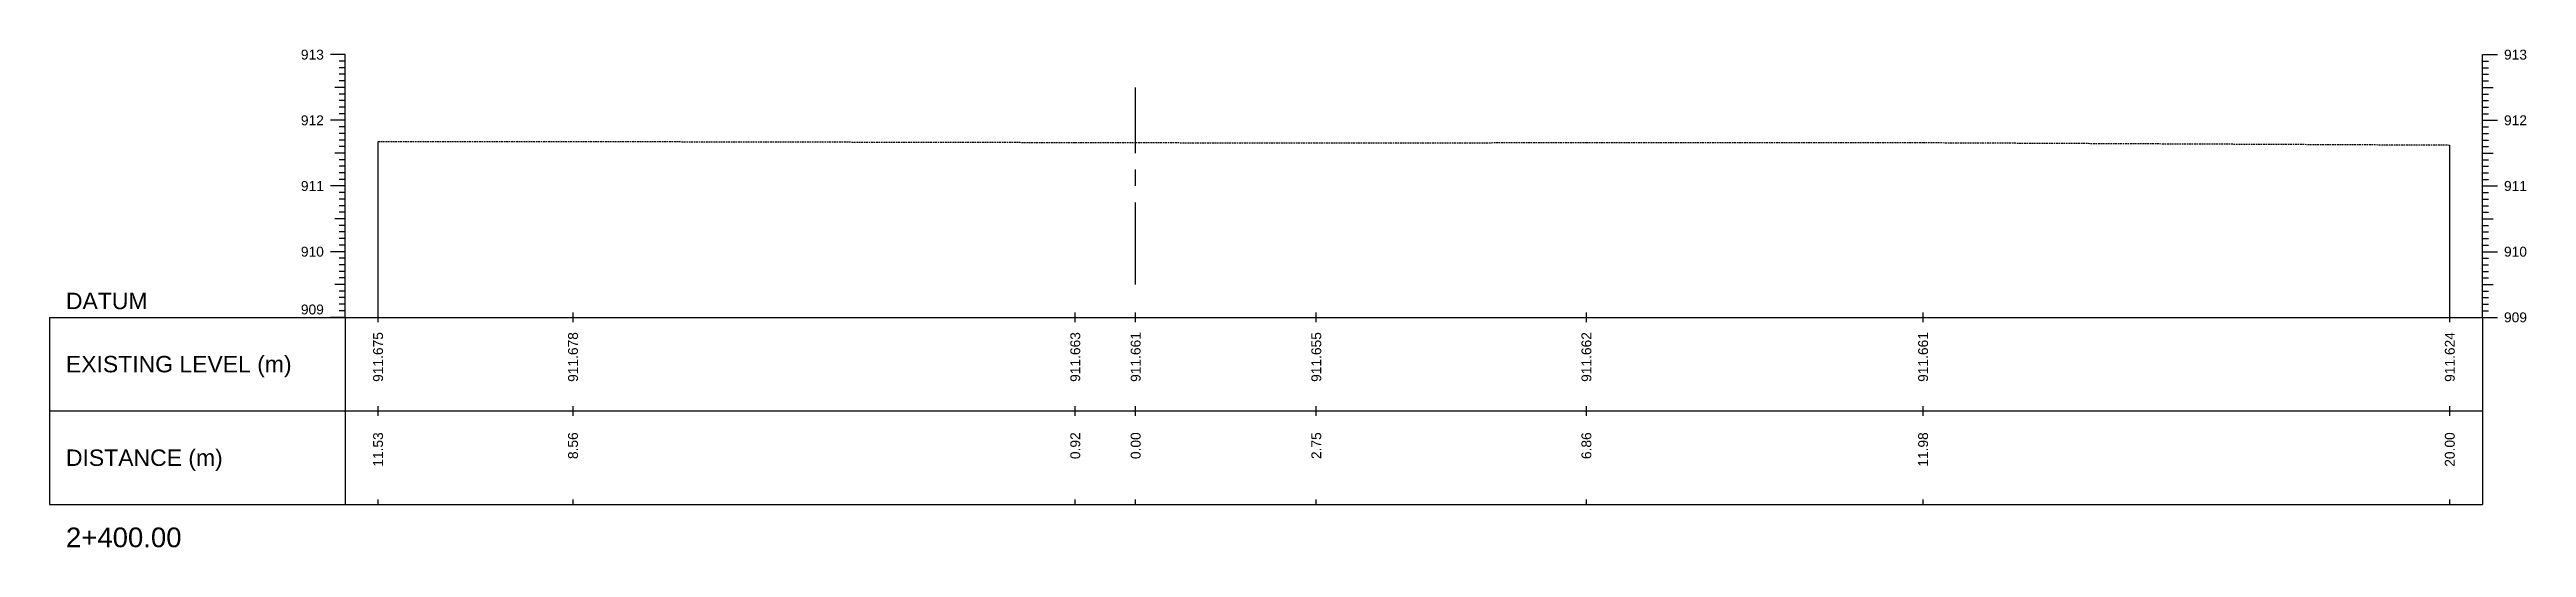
# Model space of a CAD drawing. Header units: millimetres. Extents: x 1478788 to 1486142, y 824439 to 831516.
# Drawn here: x 1484722.2 to 1485099.2, y 826314.2 to 826390 of the extents above; entities that cross this region are included whole.
import ezdxf
from ezdxf.enums import TextEntityAlignment as Align

# ---------------------------------------------------------------- set-up
doc = ezdxf.new("R2010")
doc.units = ezdxf.units.MM
doc.linetypes.add('CENTER', pattern=[2, 1.25, -0.25, 0.25, -0.25])
doc.linetypes.add('HIDDEN', pattern=[0.375, 0.25, -0.125])
for name, color, linetype in [('CL', 6, 'CENTER'), ('CS_Drawing', 7, 'Continuous'), ('GL', 3, 'HIDDEN')]:
    doc.layers.add(name, color=color, linetype=linetype)
doc.styles.get("Standard").update_dxf_attribs({"font": 'arial.ttf'})

msp = doc.modelspace()

# ---------------------------------------------------------------- texts
at = {"layer": 'CS_Drawing'}
for s, p in [('913', (1484763.95, 826389.27)), ('912', (1484763.95, 826379.27)), ('911', (1484763.95, 826369.27)), ('910', (1484763.95, 826359.27))]:
    msp.add_text(s, height=1.5, dxfattribs=at).set_placement(p, align=Align.MIDDLE_RIGHT)
for s, height, p in [('913', 1.5, (1485095.75, 826389.27)), ('912', 1.5, (1485095.75, 826379.27)), ('911', 1.5, (1485095.75, 826369.27)), ('910', 1.5, (1485095.75, 826359.27)), ('DATUM', 2.5, (1484724.7, 826351.77)), ('909', 1.5, (1485095.75, 826349.27)), ('909', 1.5, (1485095.75, 826349.27)), ('EXISTING LEVEL (m)', 2.5, (1484724.7, 826342.15)), ('DISTANCE (m)', 2.5, (1484724.7, 826327.9)), ('2+400.00', 3, (1484724.7, 826315.77))]:
    msp.add_text(s, height=height, dxfattribs=at).set_placement(p, align=Align.MIDDLE_LEFT)
msp.add_text('909', height=1.5, dxfattribs=at).set_placement((1484763.95, 826349.72), align=Align.RIGHT)
for s, p in [('911.675', (1484772.2, 826347.02)), ('911.678', (1484801.87, 826347.02)), ('911.663', (1484878.31, 826347.02)), ('911.661', (1484887.5, 826347.02)), ('911.655', (1484914.99, 826347.02)), ('911.662', (1484956.1, 826347.02)), ('911.661', (1485007.34, 826347.02)), ('911.624', (1485087.5, 826347.02)), ('11.53', (1484772.2, 826331.77)), ('8.56', (1484801.87, 826331.77)), ('0.92', (1484878.31, 826331.77)), ('0.00', (1484887.5, 826331.77)), ('2.75', (1484914.99, 826331.77)), ('6.86', (1484956.1, 826331.77)), ('11.98', (1485007.34, 826331.77)), ('20.00', (1485087.5, 826331.77))]:
    msp.add_text(s, height=1.5, rotation=90, dxfattribs=at).set_placement(p, align=Align.MIDDLE_RIGHT)

# ---------------------------------------------------------------- linework, layer by layer
at = {"layer": 'CL', "ltscale": 10}
msp.add_line((1484887.5, 826354.27), (1484887.5, 826384.27), dxfattribs=at)
at = {"layer": 'CS_Drawing'}
for p, q in [((1484767.2, 826389.27), (1484764.95, 826389.27)), ((1484767.2, 826389.27), (1484765.63, 826389.27)), ((1484767.2, 826388.27), (1484766.3, 826388.27)), ((1484767.2, 826349.27), (1484767.2, 826389.27)), ((1485092.5, 826389.27), (1485094.75, 826389.27)), ((1485092.5, 826389.27), (1485094.08, 826389.27)), ((1485092.5, 826349.27), (1485092.5, 826389.27)), ((1485092.5, 826388.27), (1485093.4, 826388.27)), ((1484767.2, 826384.27), (1484765.63, 826384.27)), ((1484767.2, 826387.27), (1484766.3, 826387.27)), ((1484767.2, 826386.27), (1484766.3, 826386.27)), ((1484767.2, 826385.27), (1484766.3, 826385.27)), ((1484767.2, 826384.27), (1484766.3, 826384.27)), ((1485092.5, 826387.27), (1485093.4, 826387.27)), ((1485092.5, 826386.27), (1485093.4, 826386.27)), ((1485092.5, 826385.27), (1485093.4, 826385.27)), ((1485092.5, 826384.27), (1485094.08, 826384.27)), ((1485092.5, 826384.27), (1485093.4, 826384.27)), ((1484767.2, 826383.27), (1484766.3, 826383.27)), ((1484767.2, 826382.27), (1484766.3, 826382.27)), ((1484767.2, 826381.27), (1484766.3, 826381.27)), ((1485092.5, 826383.27), (1485093.4, 826383.27)), ((1485092.5, 826382.27), (1485093.4, 826382.27)), ((1485092.5, 826381.27), (1485093.4, 826381.27)), ((1484767.2, 826379.27), (1484764.95, 826379.27)), ((1484767.2, 826379.27), (1484765.63, 826379.27)), ((1484767.2, 826380.27), (1484766.3, 826380.27)), ((1484767.2, 826379.27), (1484766.3, 826379.27)), ((1484767.2, 826378.27), (1484766.3, 826378.27)), ((1484767.2, 826377.27), (1484766.3, 826377.27)), ((1485092.5, 826380.27), (1485093.4, 826380.27)), ((1485092.5, 826379.27), (1485094.75, 826379.27)), ((1485092.5, 826379.27), (1485094.08, 826379.27)), ((1485092.5, 826379.27), (1485093.4, 826379.27)), ((1485092.5, 826378.27), (1485093.4, 826378.27)), ((1485092.5, 826377.27), (1485093.4, 826377.27)), ((1484767.2, 826374.27), (1484765.63, 826374.27)), ((1484767.2, 826376.27), (1484766.3, 826376.27)), ((1484767.2, 826375.27), (1484766.3, 826375.27)), ((1484767.2, 826374.27), (1484766.3, 826374.27)), ((1484767.2, 826373.27), (1484766.3, 826373.27)), ((1484772.2, 826349.27), (1484772.2, 826376.02)), ((1485087.5, 826349.27), (1485087.5, 826375.51)), ((1485092.5, 826376.27), (1485093.4, 826376.27)), ((1485092.5, 826375.27), (1485093.4, 826375.27)), ((1485092.5, 826374.27), (1485094.08, 826374.27)), ((1485092.5, 826374.27), (1485093.4, 826374.27)), ((1485092.5, 826373.27), (1485093.4, 826373.27)), ((1484767.2, 826369.27), (1484764.95, 826369.27)), ((1484767.2, 826369.27), (1484765.63, 826369.27)), ((1484767.2, 826372.27), (1484766.3, 826372.27)), ((1484767.2, 826371.27), (1484766.3, 826371.27)), ((1484767.2, 826370.27), (1484766.3, 826370.27)), ((1484767.2, 826369.27), (1484766.3, 826369.27)), ((1485092.5, 826372.27), (1485093.4, 826372.27)), ((1485092.5, 826371.27), (1485093.4, 826371.27)), ((1485092.5, 826370.27), (1485093.4, 826370.27)), ((1485092.5, 826369.27), (1485094.75, 826369.27)), ((1485092.5, 826369.27), (1485094.08, 826369.27)), ((1485092.5, 826369.27), (1485093.4, 826369.27)), ((1484767.2, 826368.27), (1484766.3, 826368.27)), ((1484767.2, 826367.27), (1484766.3, 826367.27)), ((1484767.2, 826366.27), (1484766.3, 826366.27)), ((1485092.5, 826368.27), (1485093.4, 826368.27)), ((1485092.5, 826367.27), (1485093.4, 826367.27)), ((1485092.5, 826366.27), (1485093.4, 826366.27)), ((1484767.2, 826364.27), (1484765.63, 826364.27)), ((1484767.2, 826365.27), (1484766.3, 826365.27)), ((1484767.2, 826364.27), (1484766.3, 826364.27)), ((1484767.2, 826363.27), (1484766.3, 826363.27)), ((1484767.2, 826362.27), (1484766.3, 826362.27)), ((1485092.5, 826365.27), (1485093.4, 826365.27)), ((1485092.5, 826364.27), (1485094.08, 826364.27)), ((1485092.5, 826364.27), (1485093.4, 826364.27)), ((1485092.5, 826363.27), (1485093.4, 826363.27)), ((1485092.5, 826362.27), (1485093.4, 826362.27)), ((1484767.2, 826359.27), (1484764.95, 826359.27)), ((1484767.2, 826359.27), (1484765.63, 826359.27)), ((1484767.2, 826361.27), (1484766.3, 826361.27)), ((1484767.2, 826360.27), (1484766.3, 826360.27)), ((1484767.2, 826359.27), (1484766.3, 826359.27)), ((1484767.2, 826358.27), (1484766.3, 826358.27)), ((1485092.5, 826361.27), (1485093.4, 826361.27)), ((1485092.5, 826360.27), (1485093.4, 826360.27)), ((1485092.5, 826359.27), (1485094.75, 826359.27)), ((1485092.5, 826359.27), (1485094.08, 826359.27)), ((1485092.5, 826359.27), (1485093.4, 826359.27)), ((1485092.5, 826358.27), (1485093.4, 826358.27)), ((1484767.2, 826354.27), (1484765.63, 826354.27)), ((1484767.2, 826357.27), (1484766.3, 826357.27)), ((1484767.2, 826356.27), (1484766.3, 826356.27)), ((1484767.2, 826355.27), (1484766.3, 826355.27)), ((1484767.2, 826354.27), (1484766.3, 826354.27)), ((1485092.5, 826357.27), (1485093.4, 826357.27)), ((1485092.5, 826356.27), (1485093.4, 826356.27)), ((1485092.5, 826355.27), (1485093.4, 826355.27)), ((1485092.5, 826354.27), (1485094.08, 826354.27)), ((1485092.5, 826354.27), (1485093.4, 826354.27)), ((1484767.2, 826353.27), (1484766.3, 826353.27)), ((1484767.2, 826352.27), (1484766.3, 826352.27)), ((1484767.2, 826351.27), (1484766.3, 826351.27)), ((1484767.2, 826350.27), (1484766.3, 826350.27)), ((1485092.5, 826353.27), (1485093.4, 826353.27)), ((1485092.5, 826352.27), (1485093.4, 826352.27)), ((1485092.5, 826351.27), (1485093.4, 826351.27)), ((1485092.5, 826350.27), (1485093.4, 826350.27)), ((1484722.2, 826349.27), (1484767.2, 826349.27)), ((1484722.2, 826349.27), (1484722.2, 826320.77)), ((1484767.2, 826349.27), (1484764.95, 826349.27)), ((1484767.2, 826349.27), (1484765.63, 826349.27)), ((1484767.2, 826349.27), (1484766.3, 826349.27)), ((1484767.2, 826349.27), (1485092.5, 826349.27)), ((1484767.2, 826349.27), (1484767.2, 826320.77)), ((1484772.2, 826348.52), (1484772.2, 826350.02)), ((1484801.87, 826348.52), (1484801.87, 826350.02)), ((1484878.31, 826348.52), (1484878.31, 826350.02)), ((1484887.5, 826348.52), (1484887.5, 826350.02)), ((1484914.99, 826348.52), (1484914.99, 826350.02)), ((1484956.1, 826348.52), (1484956.1, 826350.02)), ((1485007.34, 826348.52), (1485007.34, 826350.02)), ((1485087.5, 826348.52), (1485087.5, 826350.02)), ((1485092.5, 826349.27), (1485094.75, 826349.27)), ((1485092.5, 826349.27), (1485094.08, 826349.27)), ((1485092.5, 826349.27), (1485093.4, 826349.27)), ((1485092.5, 826349.27), (1485092.5, 826320.77)), ((1484772.2, 826334.27), (1484772.2, 826335.77)), ((1484801.87, 826334.27), (1484801.87, 826335.77)), ((1484878.31, 826334.27), (1484878.31, 826335.77)), ((1484887.5, 826334.27), (1484887.5, 826335.77)), ((1484914.99, 826334.27), (1484914.99, 826335.77)), ((1484956.1, 826334.27), (1484956.1, 826335.77)), ((1485007.34, 826334.27), (1485007.34, 826335.77)), ((1485087.5, 826334.27), (1485087.5, 826335.77)), ((1484722.2, 826335.02), (1484767.2, 826335.02)), ((1484767.2, 826335.02), (1485092.5, 826335.02)), ((1484767.2, 826335.02), (1485092.5, 826335.02)), ((1484722.2, 826320.77), (1484767.2, 826320.77)), ((1484767.2, 826320.77), (1485092.5, 826320.77)), ((1484772.2, 826320.77), (1484772.2, 826321.52)), ((1484801.87, 826320.77), (1484801.87, 826321.52)), ((1484878.31, 826320.77), (1484878.31, 826321.52)), ((1484887.5, 826320.77), (1484887.5, 826321.52)), ((1484914.99, 826320.77), (1484914.99, 826321.52)), ((1484956.1, 826320.77), (1484956.1, 826321.52)), ((1485007.34, 826320.77), (1485007.34, 826321.52)), ((1485087.5, 826320.77), (1485087.5, 826321.52))]:
    msp.add_line(p, q, dxfattribs=at)
at = {"layer": 'GL'}
msp.add_lwpolyline([(1484772.2, 826376.02), (1484801.87, 826376.05), (1484878.31, 826375.9), (1484887.5, 826375.88), (1484914.99, 826375.82), (1484956.1, 826375.89), (1485007.34, 826375.88), (1485087.5, 826375.51)], dxfattribs=at)

msp.set_redraw_order([(e.dxf.handle, doc.entitydb.next_handle()) for e in msp.query("TEXT MTEXT ATTDEF DIMENSION ARC_DIMENSION")])  # texts and dimensions are drawn at this point

doc.saveas('drawing.dxf')
